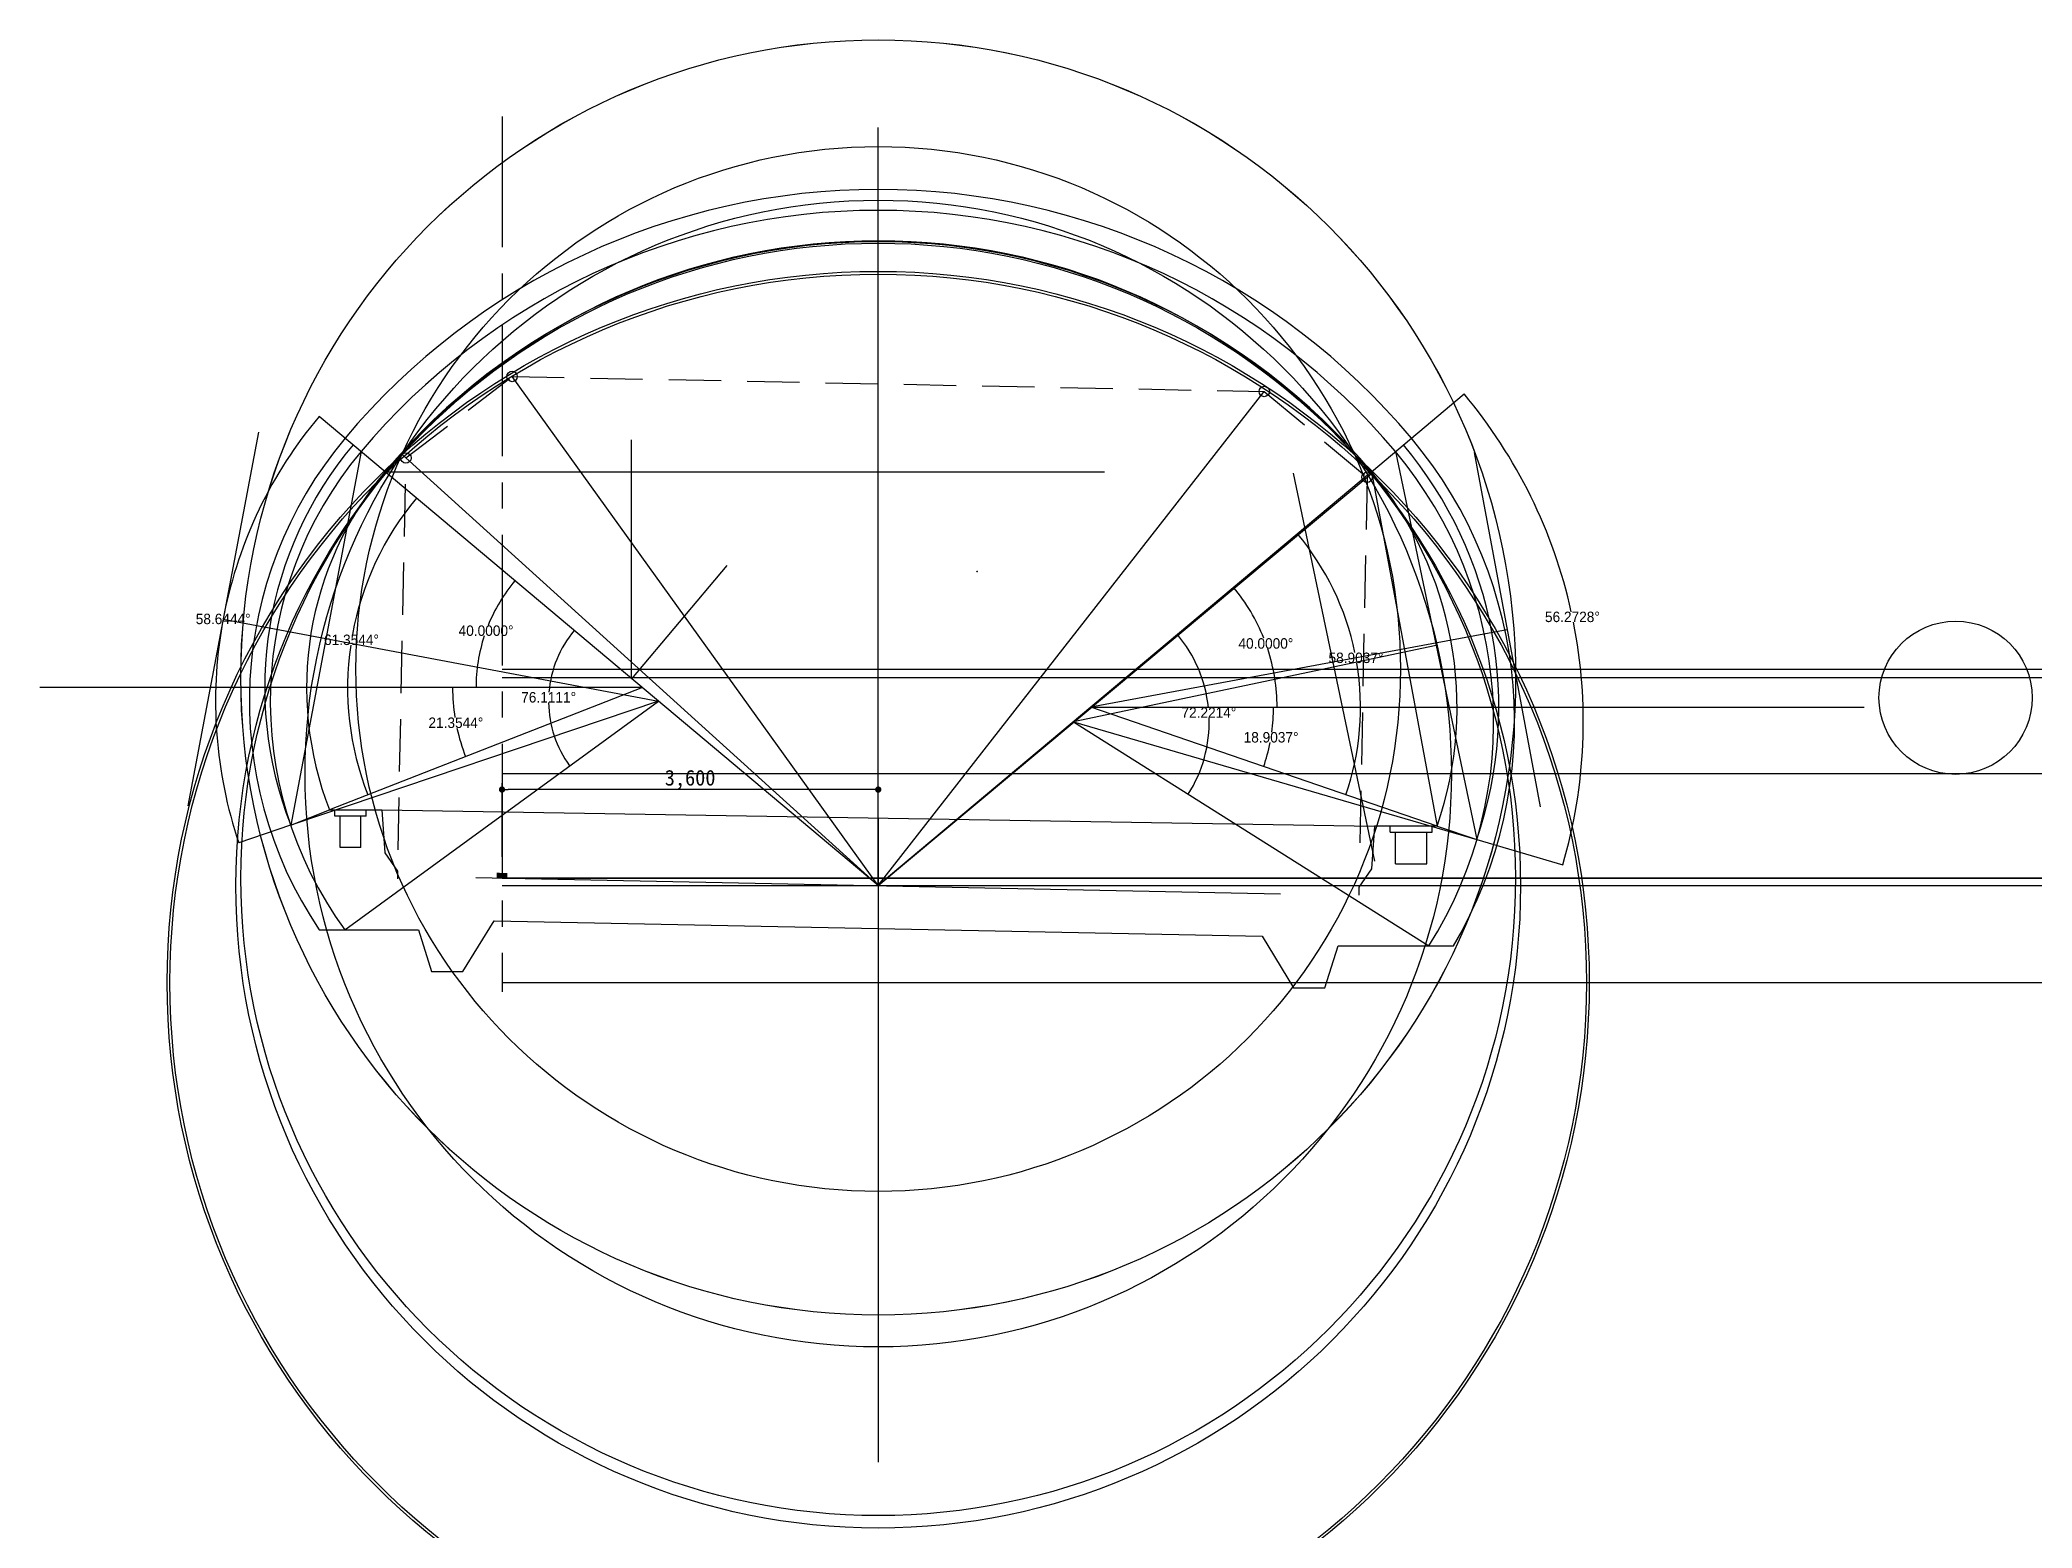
# Model space of a CAD drawing. Header units: millimetres. Extents: x -69382 to 174843, y -46375 to 101648.
# Drawn here: x 135504 to 154569, y -11292 to 2945 of the extents above; entities that cross this region are included whole.
import ezdxf

# ---------------------------------------------------------------- set-up
doc = ezdxf.new("R2010")
doc.units = ezdxf.units.MM
doc.header["$LTSCALE"] = 1000
doc.linetypes.add('A-CENTR01', pattern=[2, 1.25, -0.25, 0.25, -0.25])
doc.linetypes.add('A-DASHD01', pattern=[0.75, 0.5, -0.25])
for name, color, linetype in [('-길작업', 255, 'Continuous'), ('CS-CNTL', 1, 'A-CENTR01'), ('CS-CONC-MAJR', 4, 'Continuous'), ('CS-DIML', 1, 'Continuous'), ('CS-EXCV', 3, 'A-DIGLN01'), ('CS-HIDL', 2, 'A-DASHD01'), ('CS-SYMB', 3, 'Continuous'), ('DIM1', 1, 'Continuous')]:
    doc.layers.add(name, color=color, linetype=linetype)
doc.styles.get("Standard").update_dxf_attribs({"font": 'txt.shx', "bigfont": 'whgtxt.shx'})
doc.styles.add('TB_TEXT', font='Dotum.ttf')
doc.styles.add('WGTXT', font='DotumChe.ttf')
doc.linetypes.add('A-DIGLN01', pattern='A,0.9,-0.2,[19,kscals.shx,S=0.1,R=180,X=0,Y=0],0.9', length=2)
doc.dimstyles.get("Standard").update_dxf_attribs({"dimtxt": 0.18, "dimasz": 0.18, "dimexe": 0.18, "dimexo": 0.0625, "dimgap": 0.09, "dimtad": 0, "dimtih": 1, "dimtoh": 1, "dimdec": 4, "dimzin": 0, "dimdsep": 46, "dimtxsty": 'Standard', "dimcen": 0.09, "dimadec": 0, "dimazin": 0, "dimtfac": 1, "dimtdec": 4, "dimtofl": 0, "dimtmove": 0, "dimatfit": 3, "dimfxl": 1, "dimtolj": 1, "dimtzin": 0, "dimarcsym": 0})
doc.dimstyles.new('사본 STANDARD', dxfattribs={"dimtxt": 100, "dimasz": 0.18, "dimexe": 0.18, "dimexo": 0.0625, "dimgap": 0.09, "dimtad": 0, "dimtih": 1, "dimtoh": 1, "dimdec": 3, "dimlfac": 0.001, "dimzin": 0, "dimdsep": 46, "dimtxsty": 'TB_TEXT', "dimcen": 0.09, "dimclrd": 1, "dimclre": 1, "dimclrt": 2, "dimadec": 4, "dimazin": 0, "dimtfac": 1, "dimtdec": 3, "dimtofl": 0, "dimtmove": 0, "dimatfit": 3, "dimfxl": 1, "dimtolj": 1, "dimtzin": 0, "dimarcsym": 0})

msp = doc.modelspace()

# ---------------------------------------------------------------- blocks, each defined once
blk = doc.blocks.new('_Dot')
at = {"layer": 'DIM1'}
blk.add_line((0, 0), (-1, 0), dxfattribs=at)
at = {"layer": 'DIM1', "const_width": 0.5}
blk.add_lwpolyline([(-0.25, 0, 1), (0.25, 0, 1)], format="xyb", close=True, dxfattribs=at)
blk = doc.blocks.new('*D44')
at = {"layer": 'CS-DIML', "color": 1, "transparency": 16777216}
for p, q in [((139926.9593960247, -4870.568709523075), (139926.9593960247, -4166.649019142154)), ((143526.9593960247, -4712.994053225739), (143526.9593960247, -4166.649019142154)), ((143466.9593960247, -4226.649019142154), (139986.9593960247, -4226.649019142154))]:
    blk.add_line(p, q, dxfattribs=at)
at = {"layer": 'Defpoints', "color": 0, "transparency": 16777216}
for p in [(139926.9593960247, -4226.649019142154), (143526.9593960247, -4887.994053225739), (139926.9593960247, -5045.568709523075)]:
    blk.add_point(p, dxfattribs=at)
at = {"layer": 'CS-DIML', "color": 1, "transparency": 16777216, "xscale": 60, "yscale": 60, "zscale": 60, "rotation": 180}
blk.add_blockref('_Dot', (139926.9593960247, -4226.649019142154), dxfattribs=at)
at = {"layer": 'CS-DIML', "color": 1, "transparency": 16777216, "xscale": 60, "yscale": 60, "zscale": 60}
blk.add_blockref('_Dot', (143526.9593960247, -4226.649019142154), dxfattribs=at)
at = {"layer": 'CS-DIML', "color": 3, "transparency": 16777216, "insert": (141726.9593960247, -4132.86806042045), "char_height": 150, "attachment_point": 5, "style": 'WGTXT'}
blk.add_mtext('\\A1;3,600', dxfattribs=at)
blk = doc.blocks.new('*D45')
at = {"layer": '-길작업', "color": 1, "lineweight": -2, "transparency": 16777216}
for start, end in [(180.0056794933628, 189.0707538050093), (192.2922248940947, 201.3487588512929)]:
    blk.add_arc((141269.6738097029, -3251.699075800669), 1815.873293226631, start, end, dxfattribs=at)
at = {"layer": '-길작업', "color": 1, "transparency": 16777216}
for points in [[(139453.7705253976, -3251.879077287333), (139453.8305253976, -3251.879074313561), (139453.8005164763, -3251.699075800669)], [(139578.4304821983, -3912.745876509693), (139578.3746003752, -3912.767721917611), (139578.4680775105, -3912.924444682947)]]:
    blk.add_solid(points, dxfattribs=at)
at = {"layer": 'Defpoints', "color": 0, "transparency": 16777216}
for p in [(135504.1838573066, -3251.699075800669), (141269.6738097029, -3251.699075800669), (141269.6738097029, -3251.699075800669), (139467.7959197843, -3476.714379450259), (138276.9593960166, -4421.786578746702)]:
    blk.add_point(p, dxfattribs=at)
at = {"layer": '-길작업', "color": 2, "transparency": 16777216, "insert": (139485.2395660988, -3588.136658878026), "char_height": 100, "attachment_point": 5, "style": 'TB_TEXT'}
blk.add_mtext('\\A1;21.3544°', dxfattribs=at)
blk = doc.blocks.new('*D46')
at = {"layer": '-길작업', "color": 1, "lineweight": -2, "transparency": 16777216}
for start, end in [(140.0064802973911, 158.066099714141), (161.9104179223373, 179.9935197026089)]:
    blk.add_arc((141269.6738097025, -3251.699075800658), 1591.476393036991, start, end, dxfattribs=at)
at = {"layer": '-길작업', "color": 1, "transparency": 16777216}
for points in [[(140050.3934860659, -2228.836381461842), (140050.4394509135, -2228.874946119104), (140050.5321624615, -2228.717769247851)], [(139678.2274268447, -3251.519077497484), (139678.1674268448, -3251.519074104406), (139678.1974166656, -3251.699075800658)]]:
    blk.add_solid(points, dxfattribs=at)
at = {"layer": 'Defpoints', "color": 0, "transparency": 16777216}
for p in [(138808.1256264121, -1186.21490307658), (139847.4785585805, -2537.445775297267), (135504.1838573066, -3251.699075800672), (141269.6738097028, -3251.699075800665), (143526.9593960252, -5145.786578745749)]:
    blk.add_point(p, dxfattribs=at)
at = {"layer": '-길작업', "color": 2, "transparency": 16777216, "insert": (139774.1751870107, -2707.38209175472), "char_height": 100, "attachment_point": 5, "style": 'TB_TEXT'}
blk.add_mtext('\\A1;40.0000°', dxfattribs=at)
blk = doc.blocks.new('*D47')
at = {"layer": '-길작업', "color": 1, "lineweight": -2, "transparency": 16777216}
for start, end in [(140.003656584626, 169.6430677837627), (171.7083149320413, 201.3507817600297)]:
    blk.add_arc((141269.6738097026, -3251.69907580076), 2820.457166808499, start, end, dxfattribs=at)
at = {"layer": '-길작업', "color": 1, "transparency": 16777216}
for points in [[(139108.9395906955, -1438.862764121401), (139108.9855545928, -1438.90132991131), (139109.0782700139, -1438.744155324654)], [(138642.8156364205, -4278.551324535958), (138642.7597549831, -4278.573170930365), (138642.8532348851, -4278.729892045507)]]:
    blk.add_solid(points, dxfattribs=at)
at = {"layer": 'Defpoints', "color": 0, "transparency": 16777216}
for p in [(138808.1256264121, -1186.214903076583), (138611.7921064929, -2307.959979681385), (141269.6738097029, -3251.699075800672), (138276.9593960166, -4421.786578746705), (143526.9593960251, -5145.786578745741)]:
    blk.add_point(p, dxfattribs=at)
at = {"layer": '-길작업', "color": 2, "transparency": 16777216, "insert": (138486.4709767145, -2794.795781603632), "char_height": 100, "attachment_point": 5, "style": 'TB_TEXT'}
blk.add_mtext('\\A1;61.3544°', dxfattribs=at)
blk = doc.blocks.new('*D48')
at = {"layer": '-길작업', "color": 1, "lineweight": -2, "transparency": 16777216}
for start, end in [(21.72375042377725, 39.99421978647175), (0.005780213077131198, 18.29492833726106)]:
    blk.add_arc((145559.9711651542, -3439.887153117736), 1784.23185776396, start, end, dxfattribs=at)
at = {"layer": '-길작업', "color": 1, "transparency": 16777216}
for points in [[(146926.8647775475, -2293.162198454695), (146926.9107421594, -2293.123633516596), (146926.7720650392, -2293.005022149839)], [(147344.2330138386, -3439.707151604714), (147344.1730138387, -3439.707154631229), (147344.2030229182, -3439.887153117736)]]:
    blk.add_solid(points, dxfattribs=at)
at = {"layer": 'Defpoints', "color": 0, "transparency": 16777216}
for p in [(148245.7931656693, -1186.214903113818), (147296.1088222777, -3028.414969637663), (145559.9711651542, -3439.88715311775), (152962.436585524, -3439.887153117743), (143526.9593960252, -5145.786578745749)]:
    blk.add_point(p, dxfattribs=at)
at = {"layer": '-길작업', "color": 2, "transparency": 16777216, "insert": (147236.6006756685, -2829.64391740568), "char_height": 100, "attachment_point": 5, "style": 'TB_TEXT'}
blk.add_mtext('\\A1;40.0000°', dxfattribs=at)
blk = doc.blocks.new('*D49')
at = {"layer": '-길작업', "color": 1, "lineweight": -2, "transparency": 16777216}
for start, end in [(352.2091244482771, 359.9941068349233), (341.1021745642407, 348.8790989501581)]:
    blk.add_arc((145559.9711651543, -3439.887153117746), 1750.034180717969, start, end, dxfattribs=at)
at = {"layer": '-길작업', "color": 1, "transparency": 16777216}
for points in [[(147309.9753366153, -3440.067151574687), (147310.0353366152, -3440.067154660337), (147310.0053458723, -3439.88715311775)], [(147215.7027766763, -4006.700585596689), (147215.6460118167, -4006.681149786735), (147215.6160868166, -4006.861162270667)]]:
    blk.add_solid(points, dxfattribs=at)
at = {"layer": 'Defpoints', "color": 0, "transparency": 16777216}
for p in [(145559.9711651542, -3439.88715311775), (145559.9711651542, -3439.88715311775), (152962.436585524, -3439.88715311775), (147267.842336617, -3821.719178185889), (148876.9593960247, -4575.786578751486)]:
    blk.add_point(p, dxfattribs=at)
at = {"layer": '-길작업', "color": 2, "transparency": 16777216, "insert": (147286.2467569592, -3727.275766009785), "char_height": 100, "attachment_point": 5, "style": 'TB_TEXT'}
blk.add_mtext('\\A1;18.9037°', dxfattribs=at)
blk = doc.blocks.new('*D50')
at = {"layer": '-길작업', "color": 1, "lineweight": -2, "transparency": 16777216}
for start, end in [(11.68233858653332, 39.99600615393303), (341.1002752447794, 9.418108909306117)]:
    blk.add_arc((145559.9711651543, -3439.887153117743), 2582.283169357367, start, end, dxfattribs=at)
at = {"layer": '-길작업', "color": 1, "transparency": 16777216}
for points in [[(147538.2075525717, -1780.184702027858), (147538.2535165825, -1780.146136373227), (147538.1148376132, -1780.027527168328)], [(148003.0638644991, -4276.331632473357), (148003.0070999616, -4276.312195722538), (148002.9771719779, -4276.492207710453)]]:
    blk.add_solid(points, dxfattribs=at)
at = {"layer": 'Defpoints', "color": 0, "transparency": 16777216}
for p in [(148245.7931656693, -1186.214903113818), (148142.0442547152, -3406.948924390246), (145559.9711651542, -3439.887153117746), (148876.9593960247, -4575.786578751478), (143526.9593960252, -5145.786578745749)]:
    blk.add_point(p, dxfattribs=at)
at = {"layer": '-길작업', "color": 2, "transparency": 16777216, "insert": (148098.6174770602, -2967.170250740972), "char_height": 100, "attachment_point": 5, "style": 'TB_TEXT'}
blk.add_mtext('\\A1;58.9037°', dxfattribs=at)
blk = doc.blocks.new('*D59')
at = {"layer": '-길작업', "color": 1, "lineweight": -2, "transparency": 16777216}
for start, end in [(140.0098175475027, 175.3149912506324), (180.7916465965176, 216.101267683098)]:
    blk.add_arc((141422.9281998134, -3380.294778019), 1050.490493884947, start, end, dxfattribs=at)
at = {"layer": '-길작업', "color": 1, "transparency": 16777216}
for points in [[(140618.0671214823, -2705.171120708868), (140618.113087453, -2705.20968402749), (140618.2057944235, -2705.05250445626)], [(140574.1804399349, -3999.241051385665), (140574.131964353, -3999.276408392956), (140574.2622731659, -3999.404156634853)]]:
    blk.add_solid(points, dxfattribs=at)
at = {"layer": 'Defpoints', "color": 0, "transparency": 16777216}
for p in [(138808.1256264121, -1186.21490307658), (140406.4960266611, -3114.972492631181), (141422.9281998134, -3380.294778019007), (143526.9593960251, -5145.786578745747), (138422.9761940803, -5568.786578890074)]:
    blk.add_point(p, dxfattribs=at)
at = {"layer": '-길작업', "color": 2, "transparency": 16777216, "insert": (140373.0425898521, -3344.650932282184), "char_height": 100, "attachment_point": 5, "style": 'TB_TEXT'}
blk.add_mtext('\\A1;76.1111°', dxfattribs=at)
blk = doc.blocks.new('*D60')
at = {"layer": '-길작업', "color": 1, "lineweight": -2, "transparency": 16777216}
for p, q in [((138808.0777486344, -1186.174728850969), (138176.5836197218, -656.2882381897252)), ((137904.3619072436, -4567.461076678352), (137407.5226965819, -4735.094913220157))]:
    blk.add_line(p, q, dxfattribs=at)
for start, end in [(140.0024337330252, 168.6312893482433), (170.0115677781289, 198.6419908849295)]:
    blk.add_arc((141422.9281998134, -3380.294778019008), 4237.621878536015, start, end, dxfattribs=at)
at = {"layer": '-길작업', "color": 1, "transparency": 16777216}
for points in [[(138176.5828271375, -656.5225472763123), (138176.6287906231, -656.5611135567124), (138176.7215077215, -656.4039399594694)], [(137407.6641348468, -4734.857223099538), (137407.6072831904, -4734.876403536378), (137407.6932503291, -4735.037368287354)]]:
    blk.add_solid(points, dxfattribs=at)
at = {"layer": 'Defpoints', "color": 0, "transparency": 16777216}
for p in [(138808.1256264121, -1186.214903076576), (137452.4201009662, -1899.583927638054), (141422.9281998134, -3380.294778019008), (137904.4211272947, -4567.441095798906), (143526.9593960251, -5145.786578745745)]:
    blk.add_point(p, dxfattribs=at)
at = {"layer": '-길작업', "color": 2, "transparency": 16777216, "insert": (137258.6820088237, -2595.124193830827), "char_height": 100, "attachment_point": 5, "style": 'TB_TEXT'}
blk.add_mtext('\\A1;58.6444°', dxfattribs=at)
blk = doc.blocks.new('*D61')
at = {"layer": '-길작업', "color": 1, "lineweight": -2, "transparency": 16777216}
for start, end in [(6.10630354804185, 39.99206392283003), (327.7865421350336, 1.678122952253938)]:
    blk.add_arc((145394.8251390933, -3578.461122673665), 1299.538888794082, start, end, dxfattribs=at)
at = {"layer": '-길작업', "color": 1, "transparency": 16777216}
for points in [[(146390.4223930288, -2743.290804707916), (146390.4683583663, -2743.252240634591), (146390.3296834776, -2743.133626658855)], [(146494.3487608393, -4271.228834063191), (146494.2979989758, -4271.196846046467), (146494.2274158574, -4271.365125645329)]]:
    blk.add_solid(points, dxfattribs=at)
at = {"layer": 'Defpoints', "color": 0, "transparency": 16777216}
for p in [(148245.7931656692, -1186.214903113818), (145394.8251390933, -3578.461122673667), (146681.2468314052, -3762.636455000325), (143526.9593960251, -5145.786578745749), (148797.1381269821, -5722.786578874806)]:
    blk.add_point(p, dxfattribs=at)
at = {"layer": '-길작업', "color": 2, "transparency": 16777216, "insert": (146691.3711374856, -3490.3146676056), "char_height": 100, "attachment_point": 5, "style": 'TB_TEXT'}
blk.add_mtext('\\A1;72.2214°', dxfattribs=at)
blk = doc.blocks.new('*D62')
at = {"layer": '-길작업', "color": 1, "lineweight": -2, "transparency": 16777216}
for p, q in [((148245.841043447, -1186.174728888214), (149132.6964461072, -442.0146876203398)), ((149255.4451257797, -4705.395620006351), (150078.7915533464, -4945.734605889531))]:
    blk.add_line(p, q, dxfattribs=at)
for start, end in [(12.46612515335717, 39.99788631204172), (343.729321871906, 11.26241118294546)]:
    blk.add_arc((145394.8251390933, -3578.461122673663), 4879.26445072966, start, end, dxfattribs=at)
at = {"layer": '-길작업', "color": 1, "transparency": 16777216}
for points in [[(149132.6512756448, -442.2875627283793), (149132.6972390228, -442.2489963196058), (149132.5585581074, -442.1303893900913)], [(150078.6979975052, -4945.519783870546), (150078.6404008873, -4945.502972279402), (150078.6187644228, -4945.684167928925)]]:
    blk.add_solid(points, dxfattribs=at)
at = {"layer": 'Defpoints', "color": 0, "transparency": 16777216}
for p in [(148245.7931656693, -1186.214903113821), (150269.5018813628, -3366.923328102625), (145394.8251390933, -3578.461122673663), (149255.3851296257, -4705.378106825588), (143526.9593960252, -5145.786578745749)]:
    blk.add_point(p, dxfattribs=at)
at = {"layer": '-길작업', "color": 2, "transparency": 16777216, "insert": (150169.8674005503, -2575.36941128652), "char_height": 100, "attachment_point": 5, "style": 'TB_TEXT'}
blk.add_mtext('\\A1;56.2728°', dxfattribs=at)

# ---------------------------------------------------------------- dimensions: what is measured, and where the dimension line sits
at = {"layer": '-길작업', "color": 7}
for base, line1, line2, picture, middle in [((150269.5018813628, -3366.923328102625), ((145394.8251390933, -3578.461122673667), (149255.3851296256, -4705.378106825592)), ((148245.7931656693, -1186.214903113818), (143526.9593960252, -5145.786578745749)), '*D62', (150169.8674005504, -2575.369411286512)), ((137452.4201009662, -1899.583927638054), ((141422.9281998134, -3380.294778019008), (137904.4211272948, -4567.441095798902)), ((143526.9593960252, -5145.786578745749), (138808.1256264121, -1186.21490307658)), '*D60', (137258.6820088236, -2595.124193830827)), ((139847.4785585805, -2537.445775297267), ((141269.6738097029, -3251.699075800672), (135504.1838573066, -3251.699075800672)), ((143526.9593960252, -5145.786578745749), (138808.1256264121, -1186.21490307658)), '*D46', (139774.1751870107, -2707.38209175472)), ((138611.7921064929, -2307.959979681385), ((141269.6738097029, -3251.699075800672), (138276.9593960167, -4421.786578746709)), ((143526.9593960252, -5145.786578745749), (138808.1256264121, -1186.21490307658)), '*D47', (138486.4709767145, -2794.795781603629)), ((140406.4960266611, -3114.972492631181), ((138422.9761940803, -5568.786578890074), (141422.9281998134, -3380.294778019008)), ((143526.9593960252, -5145.786578745749), (138808.1256264121, -1186.21490307658)), '*D59', (140373.0425898521, -3344.650932282179)), ((147296.1088222777, -3028.414969637663), ((145559.9711651542, -3439.88715311775), (152962.436585524, -3439.88715311775)), ((148245.7931656693, -1186.214903113818), (143526.9593960252, -5145.786578745749)), '*D48', (147236.6006756685, -2829.643917405709)), ((148142.0442547152, -3406.948924390246), ((148876.9593960247, -4575.786578751482), (145559.9711651542, -3439.88715311775)), ((148245.7931656693, -1186.214903113818), (143526.9593960252, -5145.786578745749)), '*D50', (148098.6174770602, -2967.170250740986)), ((146681.2468314052, -3762.636455000325), ((145394.8251390933, -3578.461122673667), (148797.1381269821, -5722.786578874809)), ((148245.7931656693, -1186.214903113818), (143526.9593960252, -5145.786578745749)), '*D61', (146691.3711374856, -3490.314667605591)), ((139467.7959197843, -3476.714379450259), ((141269.6738097029, -3251.699075800672), (138276.9593960167, -4421.786578746709)), ((141269.6738097029, -3251.699075800672), (135504.1838573066, -3251.699075800672)), '*D45', (139485.2395660988, -3588.136658878018)), ((147267.842336617, -3821.719178185889), ((148876.9593960247, -4575.786578751482), (145559.9711651542, -3439.88715311775)), ((145559.9711651542, -3439.88715311775), (152962.436585524, -3439.88715311775)), '*D49', (147286.2467569592, -3727.275766009781))]:
    dim = msp.add_angular_dim_2l(base=base, line1=line1, line2=line2, dimstyle='사본 STANDARD', dxfattribs=at)
    dim.commit()
    dim.dimension.update_dxf_attribs({"geometry": picture, "text_midpoint": middle})
at = {"layer": 'CS-DIML'}
dim = msp.add_linear_dim(base=(139926.9593960247, -4226.649019142154), p1=(143526.9593960247, -4887.994053225739), p2=(139926.9593960247, -5045.568709523075), angle=180, dimstyle='Standard', override={"dimscale": 50, "dimtxt": 3, "dimasz": 1.2, "dimexe": 1.2, "dimexo": 3.5, "dimtad": 1, "dimtih": 0, "dimtoh": 0, "dimdec": 0, "dimlunit": 6, "dimtxsty": 'WGTXT', "dimblk1": 'Dot', "dimblk2": 'Dot', "dimsah": 1, "dimclrd": 1, "dimclre": 1, "dimclrt": 3, "dimtix": 1, "dimtofl": 1, "dimtmove": 2, "dimlwd": 65535, "dimlwe": 65535}, dxfattribs=at)
dim.commit()
dim.dimension.update_dxf_attribs({"geometry": '*D44', "text_midpoint": (141726.9593960247, -4132.86806042045)})

# ---------------------------------------------------------------- linework, layer by layer
at = {"layer": '-길작업', "color": 7}
for p, q in [((143526.9593960252, -5145.786578745749), (143526.9593960252, 2106.642901766078)), ((137595.6275918929, -808.09295606472), (136921.7364257438, -4382.155431653962)), ((141167.5425112186, -3166.000740911164), (141167.5425112186, -881.9115240428582)), ((138578.3122934439, -993.3786202096599), (137904.4211272948, -4567.441095798902)), ((148475.6064986064, -993.3786202096599), (149255.3851296256, -4705.378106825592)), ((149228.8946093958, -1003.153297792502), (149860.0608397512, -4392.724973430144)), ((138808.1256263808, -1186.214903114102), (145692.4912101094, -1186.214903114102)), ((148245.7931656693, -1186.214903113818), (143526.9593960252, -5145.786578745749)), ((147496.9667241743, -1198.961187319168), (148276.7453551935, -4910.960673935093)), ((148245.7931656693, -1186.214903113818), (148876.9593960247, -4575.78657875146)), ((142077.2961052243, -2081.798626879397), (141167.5425112186, -3166.000740911164)), ((137258.6820088183, -2595.124193859338), (141422.9281998134, -3380.294778019008)), ((148865.495814116, -2849.37836351763), (145394.8251390933, -3578.461122673667)), ((149544.4777245735, -2697.939135611326), (145559.9711651542, -3439.88715311775)), ((141269.6738097029, -3251.699075800672), (135504.1838573066, -3251.699075800672)), ((141422.9281998134, -3380.294778019008), (137904.4211272948, -4567.441095798902)), ((141269.6738097029, -3251.699075800672), (138276.9593960167, -4421.786578746709)), ((138422.9761940803, -5568.786578890074), (141422.9281998134, -3380.294778019008)), ((145394.8251390933, -3578.461122673667), (148797.1381269821, -5722.786578874809)), ((145394.8251390933, -3578.461122673667), (149255.3851296256, -4705.378106825592)), ((145559.9711651542, -3439.88715311775), (152962.436585524, -3439.88715311775)), ((148876.9593960247, -4575.786578751482), (145559.9711651542, -3439.88715311775)), ((137904.4211272948, -4567.441095798902), (138276.959396026, -4421.786578770661)), ((138776.959396027, -4421.786578749045), (148276.9593960238, -4575.786578745792)), ((143526.9593960254, -4498.786578747415), (143526.9593960254, -10661.25480095304)), ((148876.9593960247, -4575.786578751482), (149255.3851296256, -4705.378106825592))]:
    msp.add_line(p, q, dxfattribs=at)
at = {"layer": '-길작업', "color": 6}
for p, q in [((143526.9593960252, -5145.786578745749), (140022.940201783, -274.7462908416273)), ((143526.9593960252, -5145.786578745749), (147221.5006336391, -418.7174994789748)), ((143526.9593960254, -5145.786578745574), (138970.0740559043, -1021.036379378151)), ((143526.9593960244, -5145.78657874473), (148243.6801886054, -1206.502653051859)), ((139926.9593960225, -5145.786578745785), (174842.7212800361, -5145.786578745785))]:
    msp.add_line(p, q, dxfattribs=at)
at = {"layer": '-길작업', "color": 4}
msp.add_line((139926.9593960247, -3073.786578745749), (174842.7212800384, -3073.786578745749), dxfattribs=at)
at = {"layer": '-길작업', "color": 3}
for p, q in [((139926.9593960247, -3154.252063705753), (174842.7212800384, -3154.252063705753)), ((139926.9593960247, -5071.868578745751), (174842.7212800384, -5071.868578745751)), ((139926.9593960247, -5073.786578745749), (174842.7212800384, -5073.786578745749))]:
    msp.add_line(p, q, dxfattribs=at)
at = {"layer": '-길작업', "color": 5}
msp.add_line((139926.9593960247, -4073.786578745749), (174842.7212800384, -4073.786578745749), dxfattribs=at)
at = {"layer": '-길작업', "color": 2}
msp.add_line((139926.9593960247, -6073.786578745749), (174842.7212800384, -6073.786578745749), dxfattribs=at)
at = {"layer": '-길작업', "color": 6}
for centre, radius in [((143526.9593960252, -3154.252063705753), 6099.45614284167), ((143526.9593960252, -3154.252063705753), 6099), ((143526.9593964407, -5145.786578397085), 6146.443541683463), ((144473.5296101471, -2139.384153154875), 1.91761651504), ((144473.8847794557, -2142.966590141361), 1.91761651504), ((153836.6700744369, -3348.239999734105), 732.8035891064792)]:
    msp.add_circle(centre, radius, dxfattribs=at)
at = {"layer": '-길작업', "color": 4}
msp.add_circle((143526.9593960252, -3073.786578745749), 4997.898296685558, dxfattribs=at)
at = {"layer": '-길작업', "color": 5}
msp.add_circle((143526.9593960252, -4073.786578745749), 5484.932796557092, dxfattribs=at)
at = {"layer": '-길작업', "color": 7}
for centre, radius in [((143526.9593960254, -5073.786578745749), 6098.35946640444), ((140022.940201783, -274.7462908416273), 50), ((147221.5006336391, -418.7174994789748), 50), ((139007.1433408434, -1054.590337626076), 50), ((148205.3038926593, -1238.553548662654), 50)]:
    msp.add_circle(centre, radius, dxfattribs=at)
at = {"layer": '-길작업', "color": 2}
for radius in [6804.078819371498, 6777.750943231457]:
    msp.add_circle((143526.9593960254, -6073.786578745749), radius, dxfattribs=at)
at = {"layer": '-길작업', "color": 7}
for centre, radius, start, end in [((141422.9281998134, -3380.294778019008), 3713.382339482702, 140.0000000005309, 216.1110852306054), ((145394.8251390933, -3578.461122673667), 4021.674443520931, 327.7786060582167, 39.99999999946908)]:
    msp.add_arc(centre, radius, start, end, dxfattribs=at)
at = {"layer": 'CS-CNTL'}
msp.add_line((139926.9593960247, 2211.320693649912), (139926.9593960247, -6161.371220964829), dxfattribs=at)
at = {"layer": 'CS-CONC-MAJR'}
for p, q in [((138326.959396026, -4481.786578748812), (138326.959396026, -4421.786578748812)), ((138626.959396026, -4481.786578748812), (138326.959396026, -4481.786578748812)), ((138376.959396026, -4781.786578748812), (138376.959396026, -4481.786578748812)), ((138576.959396026, -4781.786578748812), (138576.959396026, -4481.786578748812)), ((138626.959396026, -4481.786578748812), (138626.959396026, -4421.786578748812)), ((148426.9593960247, -4635.786578745559), (148426.9593960247, -4575.786578745559)), ((148426.9593960247, -4635.786578745559), (148826.9593960247, -4635.786578745559)), ((148476.9593960247, -4935.786578745559), (148476.9593960247, -4635.786578745559)), ((148776.9593960247, -4935.786578745559), (148776.9593960247, -4635.786578745559)), ((148826.9593960247, -4635.786578745559), (148826.9593960247, -4575.786578745559)), ((138576.959396026, -4781.786578748812), (138376.959396026, -4781.786578748812)), ((148476.9593960247, -4935.786578745559), (148776.9593960247, -4935.786578745559)), ((139676.9593960248, -5068.786578745749), (147376.9593960248, -5222.786578745894))]:
    msp.add_line(p, q, dxfattribs=at)
for points in [[(138276.959396026, -4421.786578770661), (138326.959396026, -4421.786578748812), (138626.959396026, -4421.786578748812), (138776.959396027, -4421.786578749045), (138806.959396027, -4831.786578749045), (138926.959396027, -5006.786578749045), (138926.959396027, -5081.786578748812)], [(148876.9593960247, -4575.78657875146), (148826.9593960247, -4575.786578745559), (148426.9593960247, -4575.786578745443), (148276.9593960238, -4575.786578745792), (148246.9593960238, -4985.786578745792), (148126.9593960238, -5160.786578745792), (148126.9593960238, -5235.786578745792)]]:
    msp.add_lwpolyline(points, dxfattribs=at)
for centre, radius, start, end in [((143526.9593960252, -5145.786578745749), 6460, 39.99999999946908, 140.0000000005309), ((143526.9593960252, -5145.786578745749), 6160, 39.99999999946908, 140.0000000005309), ((141269.6738097029, -3251.699075800672), 3613.322941510165, 140.0000000005309, 201.3544383444616), ((145559.9711651542, -3439.88715311775), 3906.091617298138, 341.0962813993764, 39.99999999946908), ((141269.6738097029, -3251.699075800672), 3213.322941510165, 140.0000000005309, 201.3544383444616), ((145559.9711651542, -3439.88715311775), 3506.091617298138, 341.0962813993764, 39.99999999946908)]:
    msp.add_arc(centre, radius, start, end, dxfattribs=at)
at = {"layer": 'CS-DIML'}
msp.add_line((143526.9593960252, -5145.786578745749), (138808.1256264121, -1186.21490307658), dxfattribs=at)
at = {"layer": 'CS-EXCV'}
msp.add_lwpolyline([(138178.6925467709, -5568.786578895415), (139126.9593960247, -5568.786578874664), (139251.9593960247, -5968.786578874664), (139551.9593960247, -5968.786578874664), (139852.3592360887, -5482.294575546955), (147202.3592360887, -5629.294575547101), (147501.9593960247, -6122.786578874809), (147801.9593960247, -6122.786578874809), (147926.9593960247, -5722.786578874809), (149031.3624268116, -5722.786578874809)], dxfattribs=at)
for centre, radius, start, end in [((143526.9593960252, -5145.786578745749), 6660, 39.99999999946908, 140.0000000005309), ((141422.9281998134, -3380.294778019008), 3913.382339482702, 140.0000000005309, 214.0027580074278), ((145394.8251390933, -3578.461122673667), 4221.674443520931, 329.4737906460098, 39.99999999946908)]:
    msp.add_arc(centre, radius, start, end, dxfattribs=at)
at = {"layer": 'CS-HIDL'}
msp.add_lwpolyline([(138932.1583363445, -4803.840562551071), (139007.1433408434, -1054.590337626076), (140022.940201783, -274.7462908416273), (147221.5006336391, -418.7174994789748), (148205.3038926593, -1238.553548662654), (148130.3188881605, -4987.803773587664)], dxfattribs=at)
at = {"layer": 'CS-SYMB'}
msp.add_solid([(139876.9593960247, -5022.776579745208), (139976.9593960247, -5024.776579745208), (139876.9593960247, -5072.786578746607), (139976.9593960247, -5074.786578744744)], dxfattribs=at)

msp.set_redraw_order([(e.dxf.handle, doc.entitydb.next_handle()) for e in msp.query("TEXT MTEXT ATTDEF DIMENSION ARC_DIMENSION")])  # texts and dimensions are drawn at this point

doc.saveas('drawing.dxf')
